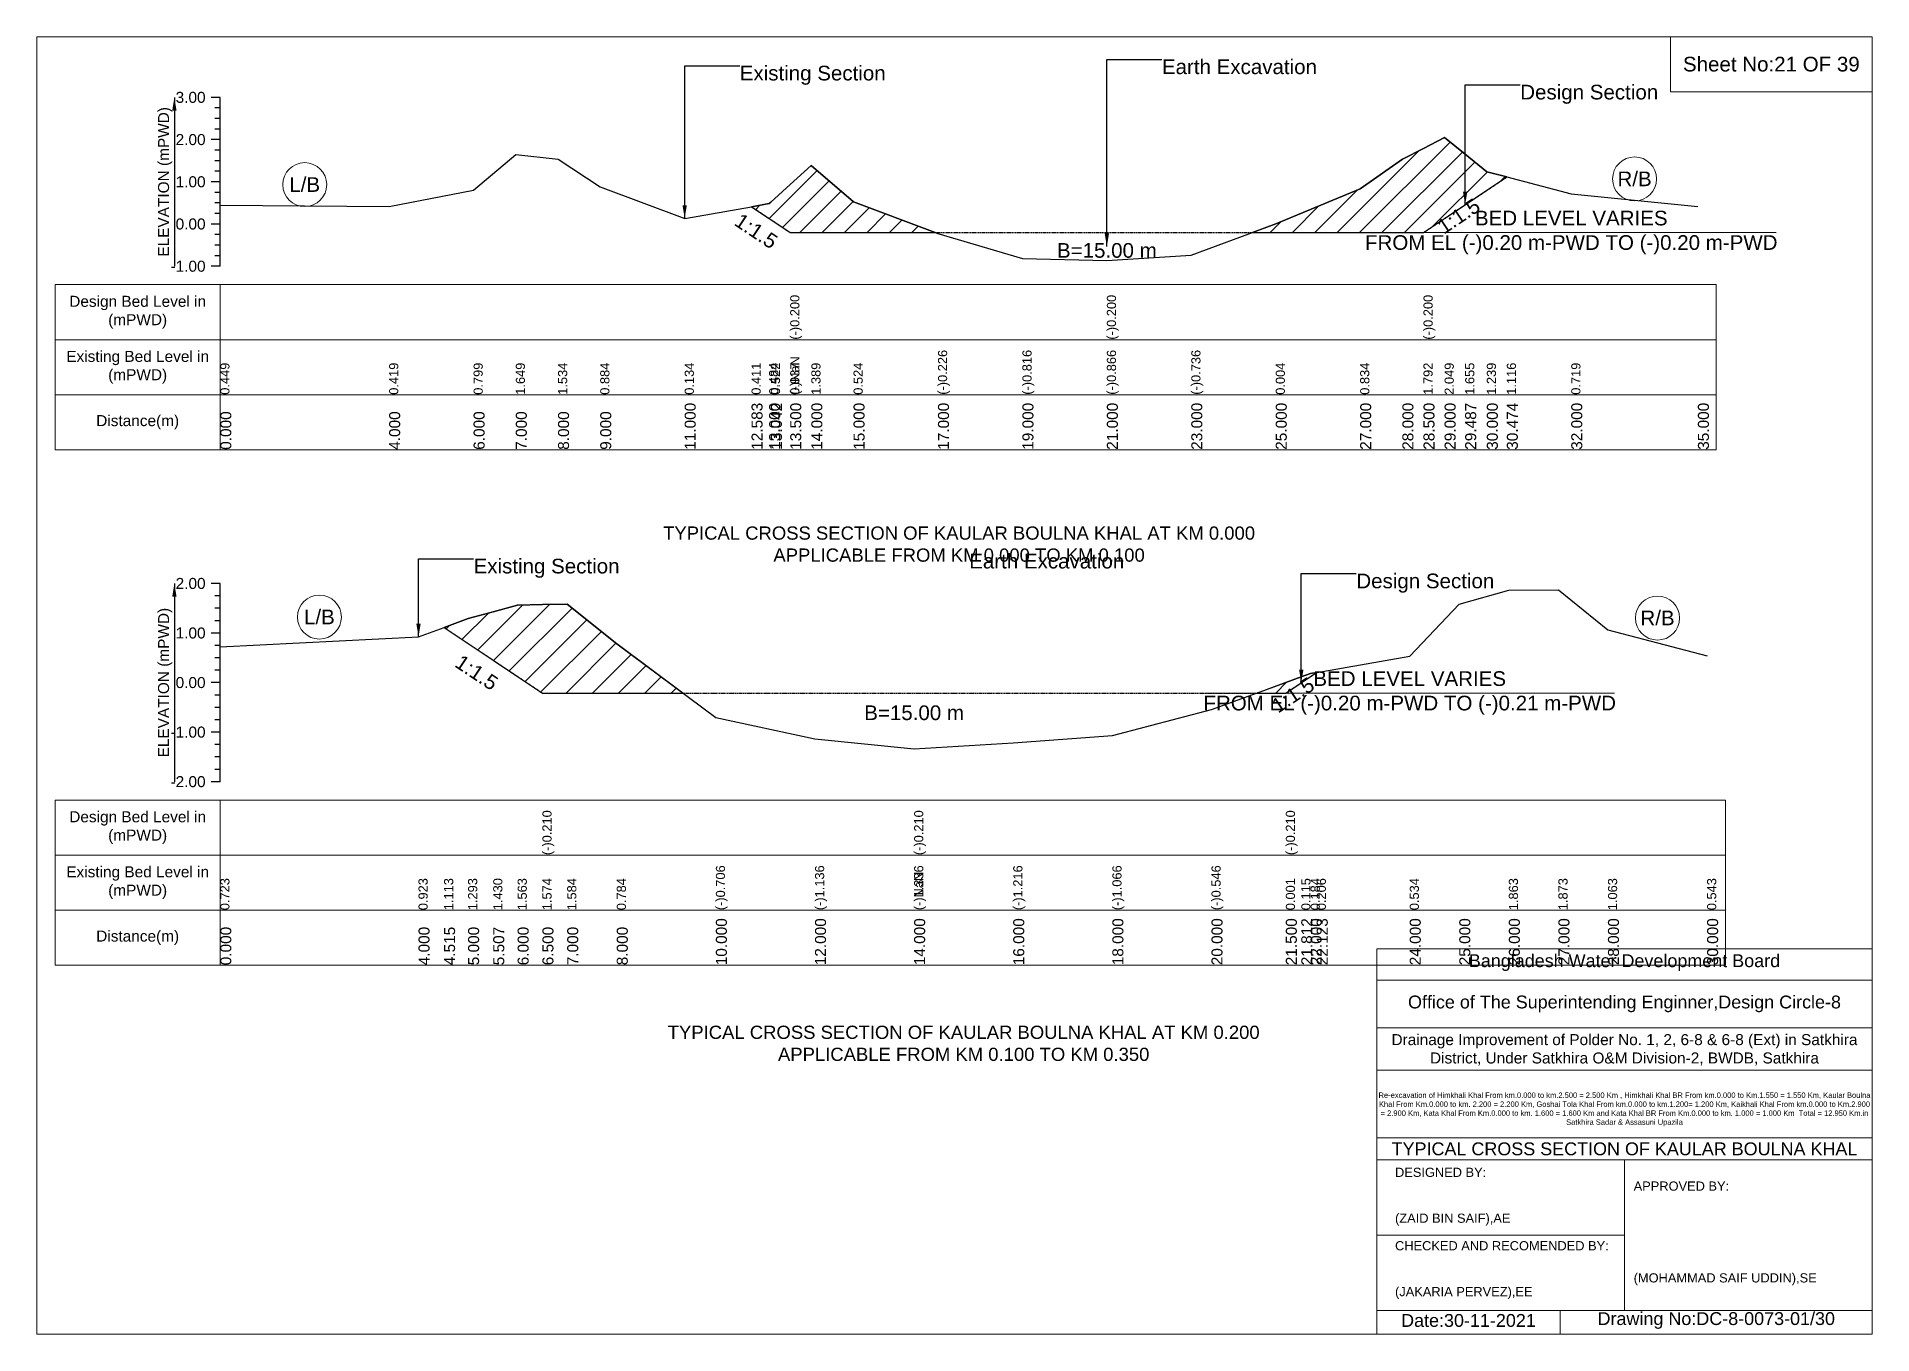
# Model space of a CAD drawing. Header units: inches. Extents: x 93000 to 486000, y -4242 to 0.
# Drawn here: x 300000 to 306000, y -4242 to 0 of the extents above; entities that cross this region are included whole.
import ezdxf

# ---------------------------------------------------------------- set-up
doc = ezdxf.new("R2010")
doc.units = ezdxf.units.IN
doc.header["$LTSCALE"] = 7
doc.header["$MEASUREMENT"] = 0
doc.linetypes.add('DASHED', pattern=[0.75, 0.5, -0.25])
for name, color, linetype, lineweight in [('Cross section Data Border', 7, 'Continuous', 9), ('Cross Section Labels', 7, 'Continuous', 9), ('Design_Bed_Level for Xsection', 7, 'DASHED', 25), ('Existing_Bed_Level for Xsection', 7, 'Continuous', 25), ('Long Section Labels', 7, 'Continuous', 9)]:
    doc.layers.add(name, color=color, linetype=linetype, lineweight=lineweight)
doc.styles.get("Standard").update_dxf_attribs({"font": 'arial.ttf'})
doc.dimstyles.get("Standard").update_dxf_attribs({"dimtxt": 0.18, "dimasz": 0.18, "dimexe": 0.18, "dimexo": 0.0625, "dimgap": 0.09, "dimtad": 0, "dimtih": 1, "dimtoh": 1, "dimdec": 4, "dimzin": 0, "dimdsep": 46, "dimtxsty": 'Standard', "dimcen": 0.09, "dimadec": 0, "dimazin": 0, "dimtfac": 1, "dimtdec": 4, "dimtofl": 0, "dimtmove": 0, "dimatfit": 3, "dimfxl": 1, "dimtolj": 1, "dimtzin": 0, "dimarcsym": 0})

msp = doc.modelspace()

# ---------------------------------------------------------------- texts
at = {"layer": 'Cross section Data Border', "attachment_point": 5}
for s, insert, char_height in [('Sheet No:21 OF 39', (305670, -90), 48), ('Bangladesh Water Development Board', (305190, -3027), 42), ('Office of The Superintending Enginner,Design Circle-8', (305190, -3162), 42)]:
    msp.add_mtext(s, dxfattribs=dict(at, insert=insert, char_height=char_height))
at = {"layer": 'Cross section Data Border'}
for s, insert, char_height, width, attachment_point in [('Design Bed Level in (mPWD)', (300330, -900.5), 36, 480, 5), ('Existing Bed Level in (mPWD)', (300330, -1080.5), 36, 480, 5), ('Distance(m)', (300330, -1260.5), 36, 480, 5), ('Design Bed Level in (mPWD)', (300330, -2585.6), 36, 480, 5), ('Existing Bed Level in (mPWD)', (300330, -2765.6), 36, 480, 5), ('Distance(m)', (300330, -2945.6), 36, 480, 5), ('Drainage Improvement of Polder No. 1, 2, 6-8 & 6-8 (Ext) in Satkhira District, Under Satkhira O&M Division-2, BWDB, Satkhira', (305190, -3312), 36, 1680, 5), ('Re-excavation of Himkhali Khal From km.0.000 to km.2.500 = 2.500 Km , Himkhali Khal BR From km.0.000 to Km.1.550 = 1.550 Km, Kaular Boulna Khal From Km.0.000 to km. 2.200 = 2.200 Km, Goshai Tola Khal From km.0.000 to km.1.200= 1.200 Km, Kaikhali Khal From km.0.000 to Km.2.900 = 2.900 Km, Kata Khal From Km.0.000 to km. 1.600 = 1.600 Km and Kata Khal BR From Km.0.000 to km. 1.000 = 1.000 Km  Total = 12.950 Km.in Satkhira Sadar & Assasuni Upazila', (305190, -3507), 17.611, 1620, 5), ('TYPICAL CROSS SECTION OF KAULAR BOULNA KHAL', (305190, -3636), 42, 1680, 5), ('DESIGNED BY:^J^J^J(ZAID BIN SAIF),AE', (304440, -3792), 30, 840, 4), ('APPROVED BY:^J^J^J^J^J^J(MOHAMMAD SAIF UDDIN),SE', (305220, -3912), 30, 840, 4), ('CHECKED AND RECOMENDED BY:^J^J^J(JAKARIA PERVEZ),EE', (304440, -4032), 30, 840, 4), ('Date:30-11-2021', (304680, -4197), 42, 840, 5), ('Drawing No:DC-8-0073-01/30', (305490, -4197), 42, 1320, 5)]:
    msp.add_mtext(s, dxfattribs=dict(at, insert=insert, char_height=char_height, width=width, attachment_point=attachment_point))
at = {"layer": 'Cross Section Labels'}
for s, insert, char_height, attachment_point in [('Existing Section', (302298, -95), 48, 1), ('Earth Excavation', (303678, -74.3), 48, 1), ('Design Section', (304849.2, -157.1), 48, 1), ('L/B', (300876, -483.6), 48, 5), ('R/B', (305223, -465), 48, 5), ('BED LEVEL VARIES ^JFROM EL (-)0.20 m-PWD TO (-)0.20 m-PWD', (305016, -640.1), 48, 5), ('B=15.00 m', (303498, -674.6), 48, 2), ('TYPICAL CROSS SECTION OF KAULAR BOULNA KHAL AT KM 0.000^JAPPLICABLE FROM KM 0.000 TO KM 0.100', (303015, -1659), 43.2, 5), ('Existing Section', (301428, -1706.6), 48, 1), ('Earth Excavation', (303048, -1690.4), 48, 1), ('Design Section', (304313.5, -1755.2), 48, 1), ('L/B', (300924, -1897.2), 48, 5), ('R/B', (305298, -1900.5), 48, 5), ('BED LEVEL VARIES ^JFROM EL (-)0.20 m-PWD TO (-)0.21 m-PWD', (304488, -2145.6), 48, 5), ('B=15.00 m', (302868, -2186.1), 48, 2), ('TYPICAL CROSS SECTION OF KAULAR BOULNA KHAL AT KM 0.200^JAPPLICABLE FROM KM 0.100 TO KM 0.350', (303030, -3291), 43.2, 5)]:
    msp.add_mtext(s, dxfattribs=dict(at, insert=insert, char_height=char_height, attachment_point=attachment_point))
at = {"layer": 'Cross Section Labels', "char_height": 48, "attachment_point": 2}
for insert, rotation in [((304634.7, -566.5), 33.69007), ((302365.3, -615.2), 326.30993), ((301451.7, -2058.6), 326.30993), ((304093, -2132.2), 33.69007)]:
    msp.add_mtext('1:1.5', dxfattribs=dict(at, insert=insert, rotation=rotation))
at = {"layer": 'Existing_Bed_Level for Xsection', "char_height": 36, "attachment_point": 6}
for s, insert in [('3.00', (300552, -198.5)), ('2.00', (300552, -336.5)), ('1.00', (300552, -474.5)), ('0.00', (300552, -612.5)), ('-1.00', (300552, -750.5)), ('2.00', (300552, -1787.6)), ('1.00', (300552, -1949.6)), ('0.00', (300552, -2111.6)), ('-1.00', (300552, -2273.6)), ('-2.00', (300552, -2435.6))]:
    msp.add_mtext(s, dxfattribs=dict(at, insert=insert))
at = {"layer": 'Existing_Bed_Level for Xsection', "char_height": 36, "attachment_point": 5, "rotation": 90}
for insert in [(300420, -474.5), (300420, -2111.6)]:
    msp.add_mtext('ELEVATION (mPWD)', dxfattribs=dict(at, insert=insert))
at = {"layer": 'Long Section Labels', "attachment_point": 1, "rotation": 90}
for s, insert, char_height in [('(-)0.200', (302463, -990.5), 30), ('(-)0.200', (303498, -990.5), 30), ('(-)0.200', (304533, -990.5), 30), ('0.449', (300600, -1170.5), 30), ('0.419', (301152, -1170.5), 30), ('0.419', (301152, -1170.5), 30), ('0.799', (301428, -1170.5), 30), ('1.649', (301566, -1170.5), 30), ('1.534', (301704, -1170.5), 30), ('1.534', (301704, -1170.5), 30), ('0.884', (301842, -1170.5), 30), ('0.134', (302118, -1170.5), 30), ('0.411', (302336.5, -1170.5), 30), ('0.484', (302394, -1170.5), 30), ('0.522', (302399.8, -1170.5), 30), ('(-)NaN', (302463, -1170.5), 30), ('(-)NaN', (302463, -1170.5), 30), ('0.937', (302463, -1170.5), 30), ('0.937', (302463, -1170.5), 30), ('1.389', (302532, -1170.5), 30), ('0.524', (302670, -1170.5), 30), ('(-)0.226', (302946, -1170.5), 30), ('(-)0.816', (303222, -1170.5), 30), ('(-)0.866', (303498, -1170.5), 30), ('(-)0.866', (303498, -1170.5), 30), ('(-)0.866', (303498, -1170.5), 30), ('(-)0.736', (303774, -1170.5), 30), ('0.004', (304050, -1170.5), 30), ('0.834', (304326, -1170.5), 30), ('1.792', (304533, -1170.5), 30), ('1.792', (304533, -1170.5), 30), ('2.049', (304602, -1170.5), 30), ('1.655', (304669.2, -1170.5), 30), ('1.239', (304740, -1170.5), 30), ('1.116', (304805.4, -1170.5), 30), ('0.719', (305016, -1170.5), 30), ('11.000', (302118, -1350.5), 36), ('12.583', (302336.5, -1350.5), 36), ('13.000', (302394, -1350.5), 36), ('13.042', (302399.8, -1350.5), 36), ('13.500', (302463, -1350.5), 36), ('13.500', (302463, -1350.5), 36), ('13.500', (302463, -1350.5), 36), ('14.000', (302532, -1350.5), 36), ('15.000', (302670, -1350.5), 36), ('17.000', (302946, -1350.5), 36), ('19.000', (303222, -1350.5), 36), ('21.000', (303498, -1350.5), 36), ('21.000', (303498, -1350.5), 36), ('21.000', (303498, -1350.5), 36), ('23.000', (303774, -1350.5), 36), ('25.000', (304050, -1350.5), 36), ('27.000', (304326, -1350.5), 36), ('28.000', (304464, -1350.5), 36), ('28.500', (304533, -1350.5), 36), ('28.500', (304533, -1350.5), 36), ('28.500', (304533, -1350.5), 36), ('29.000', (304602, -1350.5), 36), ('29.487', (304669.2, -1350.5), 36), ('30.000', (304740, -1350.5), 36), ('30.474', (304805.4, -1350.5), 36), ('32.000', (305016, -1350.5), 36), ('35.000', (305430, -1350.5), 36), ('0.000', (300600, -1350.5), 36), ('4.000', (301152, -1350.5), 36), ('6.000', (301428, -1350.5), 36), ('7.000', (301566, -1350.5), 36), ('8.000', (301704, -1350.5), 36), ('9.000', (301842, -1350.5), 36), ('(-)0.210', (301653, -2675.6), 30), ('(-)0.210', (302868, -2675.6), 30), ('(-)0.210', (304083, -2675.6), 30), ('0.723', (300600, -2855.6), 30), ('0.923', (301248, -2855.6), 30), ('1.113', (301331.4, -2855.6), 30), ('1.293', (301410, -2855.6), 30), ('1.430', (301492.2, -2855.6), 30), ('1.563', (301572, -2855.6), 30), ('1.574', (301653, -2855.6), 30), ('1.574', (301653, -2855.6), 30), ('1.574', (301653, -2855.6), 30), ('1.584', (301734, -2855.6), 30), ('1.584', (301734, -2855.6), 30), ('0.784', (301896, -2855.6), 30), ('(-)0.706', (302220, -2855.6), 30), ('(-)1.136', (302544, -2855.6), 30), ('(-)1.336', (302868, -2855.6), 30), ('(-)1.336', (302868, -2855.6), 30), ('(-)NaN', (302868, -2855.6), 30), ('(-)NaN', (302868, -2855.6), 30), ('(-)1.216', (303192, -2855.6), 30), ('(-)1.066', (303516, -2855.6), 30), ('(-)0.546', (303840, -2855.6), 30), ('0.001', (304083, -2855.6), 30), ('0.001', (304083, -2855.6), 30), ('0.115', (304133.5, -2855.6), 30), ('0.184', (304164, -2855.6), 30), ('0.206', (304184, -2855.6), 30), ('0.534', (304488, -2855.6), 30), ('1.863', (304812, -2855.6), 30), ('1.873', (304974, -2855.6), 30), ('1.063', (305136, -2855.6), 30), ('0.543', (305460, -2855.6), 30), ('0.000', (300600, -3035.6), 36), ('4.000', (301248, -3035.6), 36), ('4.515', (301331.4, -3035.6), 36), ('5.000', (301410, -3035.6), 36), ('5.507', (301492.2, -3035.6), 36), ('6.000', (301572, -3035.6), 36), ('6.500', (301653, -3035.6), 36), ('6.500', (301653, -3035.6), 36), ('6.500', (301653, -3035.6), 36), ('7.000', (301734, -3035.6), 36), ('8.000', (301896, -3035.6), 36), ('10.000', (302220, -3035.6), 36), ('12.000', (302544, -3035.6), 36), ('14.000', (302868, -3035.6), 36), ('14.000', (302868, -3035.6), 36), ('14.000', (302868, -3035.6), 36), ('16.000', (303192, -3035.6), 36), ('18.000', (303516, -3035.6), 36), ('20.000', (303840, -3035.6), 36), ('21.500', (304083, -3035.6), 36), ('21.500', (304083, -3035.6), 36), ('21.500', (304083, -3035.6), 36), ('21.812', (304133.5, -3035.6), 36), ('22.000', (304164, -3035.6), 36), ('22.123', (304184, -3035.6), 36), ('24.000', (304488, -3035.6), 36), ('25.000', (304650, -3035.6), 36), ('26.000', (304812, -3035.6), 36), ('27.000', (304974, -3035.6), 36), ('28.000', (305136, -3035.6), 36), ('30.000', (305460, -3035.6), 36)]:
    msp.add_mtext(s, dxfattribs=dict(at, insert=insert, char_height=char_height))

# ---------------------------------------------------------------- hatches: boundary and pattern name
at = {"layer": 'Existing_Bed_Level for Xsection'}
h = msp.add_hatch(dxfattribs=at)
h.set_pattern_fill('ANSI31', color=256, scale=414, style=0)
h.paths.add_polyline_path([(303973.9, -640.1), (304050, -640.1), (304326, -640.1), (304464, -640.1), (304533, -640.1), (304602, -594.1), (304669.2, -549.3), (304740, -502.1), (304805.4, -458.5), (304740, -441.5), (304669.2, -384.2), (304602, -329.7), (304533, -365.3), (304464, -400.8), (304326, -497.4), (304050, -611.9)])
h = msp.add_hatch(dxfattribs=at)
h.set_pattern_fill('ANSI31', color=256, scale=414, style=0)
h.paths.add_polyline_path([(302336.5, -555.8), (302394, -594.1), (302399.8, -597.9), (302463, -640.1), (302532, -640.1), (302670, -640.1), (302936.4, -640.1), (302670, -540.2), (302532, -420.8), (302463, -483.3), (302399.8, -540.5), (302394, -545.7)])
h = msp.add_hatch(dxfattribs=at)
h.set_pattern_fill('ANSI31', color=256, scale=486, style=0)
h.paths.add_polyline_path([(301331.4, -1931.2), (301410, -1983.6), (301492.2, -2038.4), (301572, -2091.6), (301653, -2145.6), (301734, -2145.6), (301896, -2145.6), (302112.1, -2145.6), (301896, -1984.6), (301734, -1855), (301653, -1856.7), (301572, -1858.4), (301492.2, -1879.9), (301410, -1902.1)])
h = msp.add_hatch(dxfattribs=at)
h.set_pattern_fill('ANSI31', color=256, scale=486, style=0)
h.paths.add_polyline_path([(303989.1, -2145.6), (304083, -2145.6), (304133.5, -2111.9), (304164, -2091.6), (304184, -2078.3), (304164, -2081.8), (304133.5, -2092.9), (304083, -2111.3)])

# ---------------------------------------------------------------- linework, layer by layer
at = {"layer": 'Cross section Data Border'}
for points in [[(300000, 0), (306000, 0), (306000, -4242), (300000, -4242)], [(305340, 0), (306000, 0), (306000, -180), (305340, -180)], [(300060, -810.5), (305490, -810.5), (305490, -1350.5), (300060, -1350.5)], [(300060, -2495.6), (305520, -2495.6), (305520, -3035.6), (300060, -3035.6)]]:
    msp.add_lwpolyline(points, close=True, dxfattribs=at)
for points in [[(300600, -810.5), (300600, -1350.5)], [(300060, -990.5), (305490, -990.5)], [(300060, -1170.5), (305490, -1170.5)], [(300600, -2495.6), (300600, -3035.6)], [(300060, -2675.6), (305520, -2675.6)], [(300060, -2855.6), (305520, -2855.6)], [(304380, -4242), (304380, -2982), (306000, -2982)], [(304380, -3084), (306000, -3084)], [(304380, -3240), (306000, -3240)], [(304380, -3378), (306000, -3378)], [(304380, -3600), (306000, -3600)], [(304380, -3672), (306000, -3672)], [(305190, -3672), (305190, -4164)], [(304380, -3918), (305190, -3918)], [(304380, -4164), (306000, -4164)], [(304980, -4164), (304980, -4242)]]:
    msp.add_lwpolyline(points, dxfattribs=at)
at = {"layer": 'Cross Section Labels'}
for points in [[(304346.2, -640.1), (305685.8, -640.1)], [(303818.2, -2145.6), (305157.8, -2145.6)]]:
    msp.add_lwpolyline(points, dxfattribs=at)
for centre in [(300876, -483.6), (305223, -465), (300924, -1897.2), (305298, -1900.5)]:
    msp.add_circle(centre, 72, dxfattribs=at)
at = {"layer": 'Design_Bed_Level for Xsection'}
for points in [[(302336.5, -555.8), (302399.8, -597.9), (302463, -640.1), (303498, -640.1), (304533, -640.1), (304669.2, -549.3), (304805.4, -458.5)], [(301331.4, -1931.2), (301492.2, -2038.4), (301653, -2145.6), (302868, -2145.6), (304083, -2145.6), (304133.5, -2111.9), (304184, -2078.3)]]:
    msp.add_lwpolyline(points, dxfattribs=at)
at = {"layer": 'Existing_Bed_Level for Xsection'}
for points in [[(300600, -198.5), (300570, -198.5)], [(300600, -233), (300582, -233)], [(300600, -750.5), (300600, -612.5), (300600, -474.5), (300600, -336.5), (300600, -198.5)], [(300600, -267.5), (300582, -267.5)], [(300600, -336.5), (300570, -336.5)], [(300600, -302), (300582, -302)], [(300600, -550.5), (301152, -554.7), (301428, -502.2), (301566, -384.9), (301704, -400.8), (301842, -490.5), (302118, -594), (302336.5, -555.8), (302394, -545.7), (302399.8, -540.5), (302463, -483.3), (302463, -483.3), (302532, -420.8), (302670, -540.2), (302946, -643.7), (303222, -725.1), (303498, -732), (303498, -732), (303774, -714.1), (304050, -611.9), (304326, -497.4), (304464, -400.8), (304533, -365.3), (304533, -365.3), (304602, -329.7), (304669.2, -384.2), (304740, -441.5), (304805.4, -458.5), (305016, -513.3), (305430, -554.7)], [(300600, -371), (300582, -371)], [(300600, -405.5), (300582, -405.5)], [(300600, -474.5), (300570, -474.5)], [(300600, -440), (300582, -440)], [(300600, -509), (300582, -509)], [(300600, -543.5), (300582, -543.5)], [(300600, -578), (300582, -578)], [(300600, -612.5), (300570, -612.5)], [(300600, -647), (300582, -647)], [(300600, -681.5), (300582, -681.5)], [(300600, -716), (300582, -716)], [(300600, -750.5), (300570, -750.5)], [(300600, -1787.6), (300570, -1787.6)], [(300600, -2435.6), (300600, -2273.6), (300600, -2111.6), (300600, -1949.6), (300600, -1787.6)], [(300600, -1828.1), (300582, -1828.1)], [(300600, -1994.4), (301248, -1962), (301331.4, -1931.2), (301410, -1902.1), (301492.2, -1879.9), (301572, -1858.4), (301653, -1856.7), (301653, -1856.7), (301734, -1855), (301896, -1984.6), (302220, -2225.9), (302544, -2295.6), (302868, -2328), (302868, -2328), (303192, -2308.6), (303516, -2284.3), (303840, -2200), (304083, -2111.3), (304083, -2111.3), (304133.5, -2092.9), (304164, -2081.8), (304184, -2078.3), (304488, -2025.1), (304650, -1855), (304812, -1809.8), (304974, -1808.1), (305136, -1939.4), (305460, -2023.6)], [(300600, -1868.6), (300582, -1868.6)], [(300600, -1909.1), (300582, -1909.1)], [(300600, -1949.6), (300570, -1949.6)], [(300600, -1990.1), (300582, -1990.1)], [(300600, -2030.6), (300582, -2030.6)], [(300600, -2071.1), (300582, -2071.1)], [(300600, -2111.6), (300570, -2111.6)], [(300600, -2152.1), (300582, -2152.1)], [(300600, -2192.6), (300582, -2192.6)], [(300600, -2273.6), (300570, -2273.6)], [(300600, -2233.1), (300582, -2233.1)], [(300600, -2314.1), (300582, -2314.1)], [(300600, -2354.6), (300582, -2354.6)], [(300600, -2395.1), (300582, -2395.1)], [(300600, -2435.6), (300570, -2435.6)]]:
    msp.add_lwpolyline(points, dxfattribs=at)
for points in [[(303973.9, -640.1), (304050, -640.1), (304326, -640.1), (304464, -640.1), (304533, -640.1), (304533, -640.1), (304602, -594.1), (304669.2, -549.3), (304740, -502.1), (304805.4, -458.5), (304740, -441.5), (304669.2, -384.2), (304602, -329.7), (304533, -365.3), (304533, -365.3), (304464, -400.8), (304326, -497.4), (304050, -611.9)], [(302336.5, -555.8), (302394, -594.1), (302399.8, -597.9), (302463, -640.1), (302463, -640.1), (302532, -640.1), (302670, -640.1), (302936.4, -640.1), (302670, -540.2), (302532, -420.8), (302463, -483.3), (302463, -483.3), (302399.8, -540.5), (302394, -545.7)], [(301331.4, -1931.2), (301410, -1983.6), (301492.2, -2038.4), (301572, -2091.6), (301653, -2145.6), (301653, -2145.6), (301734, -2145.6), (301896, -2145.6), (302112.1, -2145.6), (301896, -1984.6), (301734, -1855), (301653, -1856.7), (301653, -1856.7), (301572, -1858.4), (301492.2, -1879.9), (301410, -1902.1)], [(303989.1, -2145.6), (304083, -2145.6), (304083, -2145.6), (304133.5, -2111.9), (304164, -2091.6), (304184, -2078.3), (304184, -2078.3), (304184, -2078.3), (304164, -2081.8), (304133.5, -2092.9), (304083, -2111.3), (304083, -2111.3)]]:
    msp.add_lwpolyline(points, close=True, dxfattribs=at)

msp.set_redraw_order([(e.dxf.handle, doc.entitydb.next_handle()) for e in msp.query("TEXT MTEXT ATTDEF DIMENSION ARC_DIMENSION")])  # texts and dimensions are drawn at this point

# ---------------------------------------------------------------- leaders
at = {"layer": 'Cross Section Labels', "annotation_type": 0, "has_hookline": 1, "hookline_direction": 0}
for points, text_width in [([(302118, -594), (302118, -95), (302297.9, -95)], 467.2), ([(303498, -686), (303498, -74.3), (303677.9, -74.3)], 497), ([(304669.2, -549.3), (304669.2, -157.1), (304849.1, -157.1)], 441.2), ([(301248, -1962), (301248, -1706.6), (301427.9, -1706.6)], 467.2), ([(304133.5, -2111.9), (304133.5, -1755.2), (304313.4, -1755.2)], 441.2)]:
    msp.add_leader(points, dimstyle='Standard', override={"dimasz": 43.2}, dxfattribs=dict(at, text_width=text_width))
at = {"layer": 'Existing_Bed_Level for Xsection'}
for points in [[(300450, -198.5), (300450, -750.5)], [(300450, -1787.6), (300450, -2435.6)]]:
    msp.add_leader(points, dimstyle='Standard', override={"dimasz": 43.2}, dxfattribs=at)

doc.saveas('drawing.dxf')
